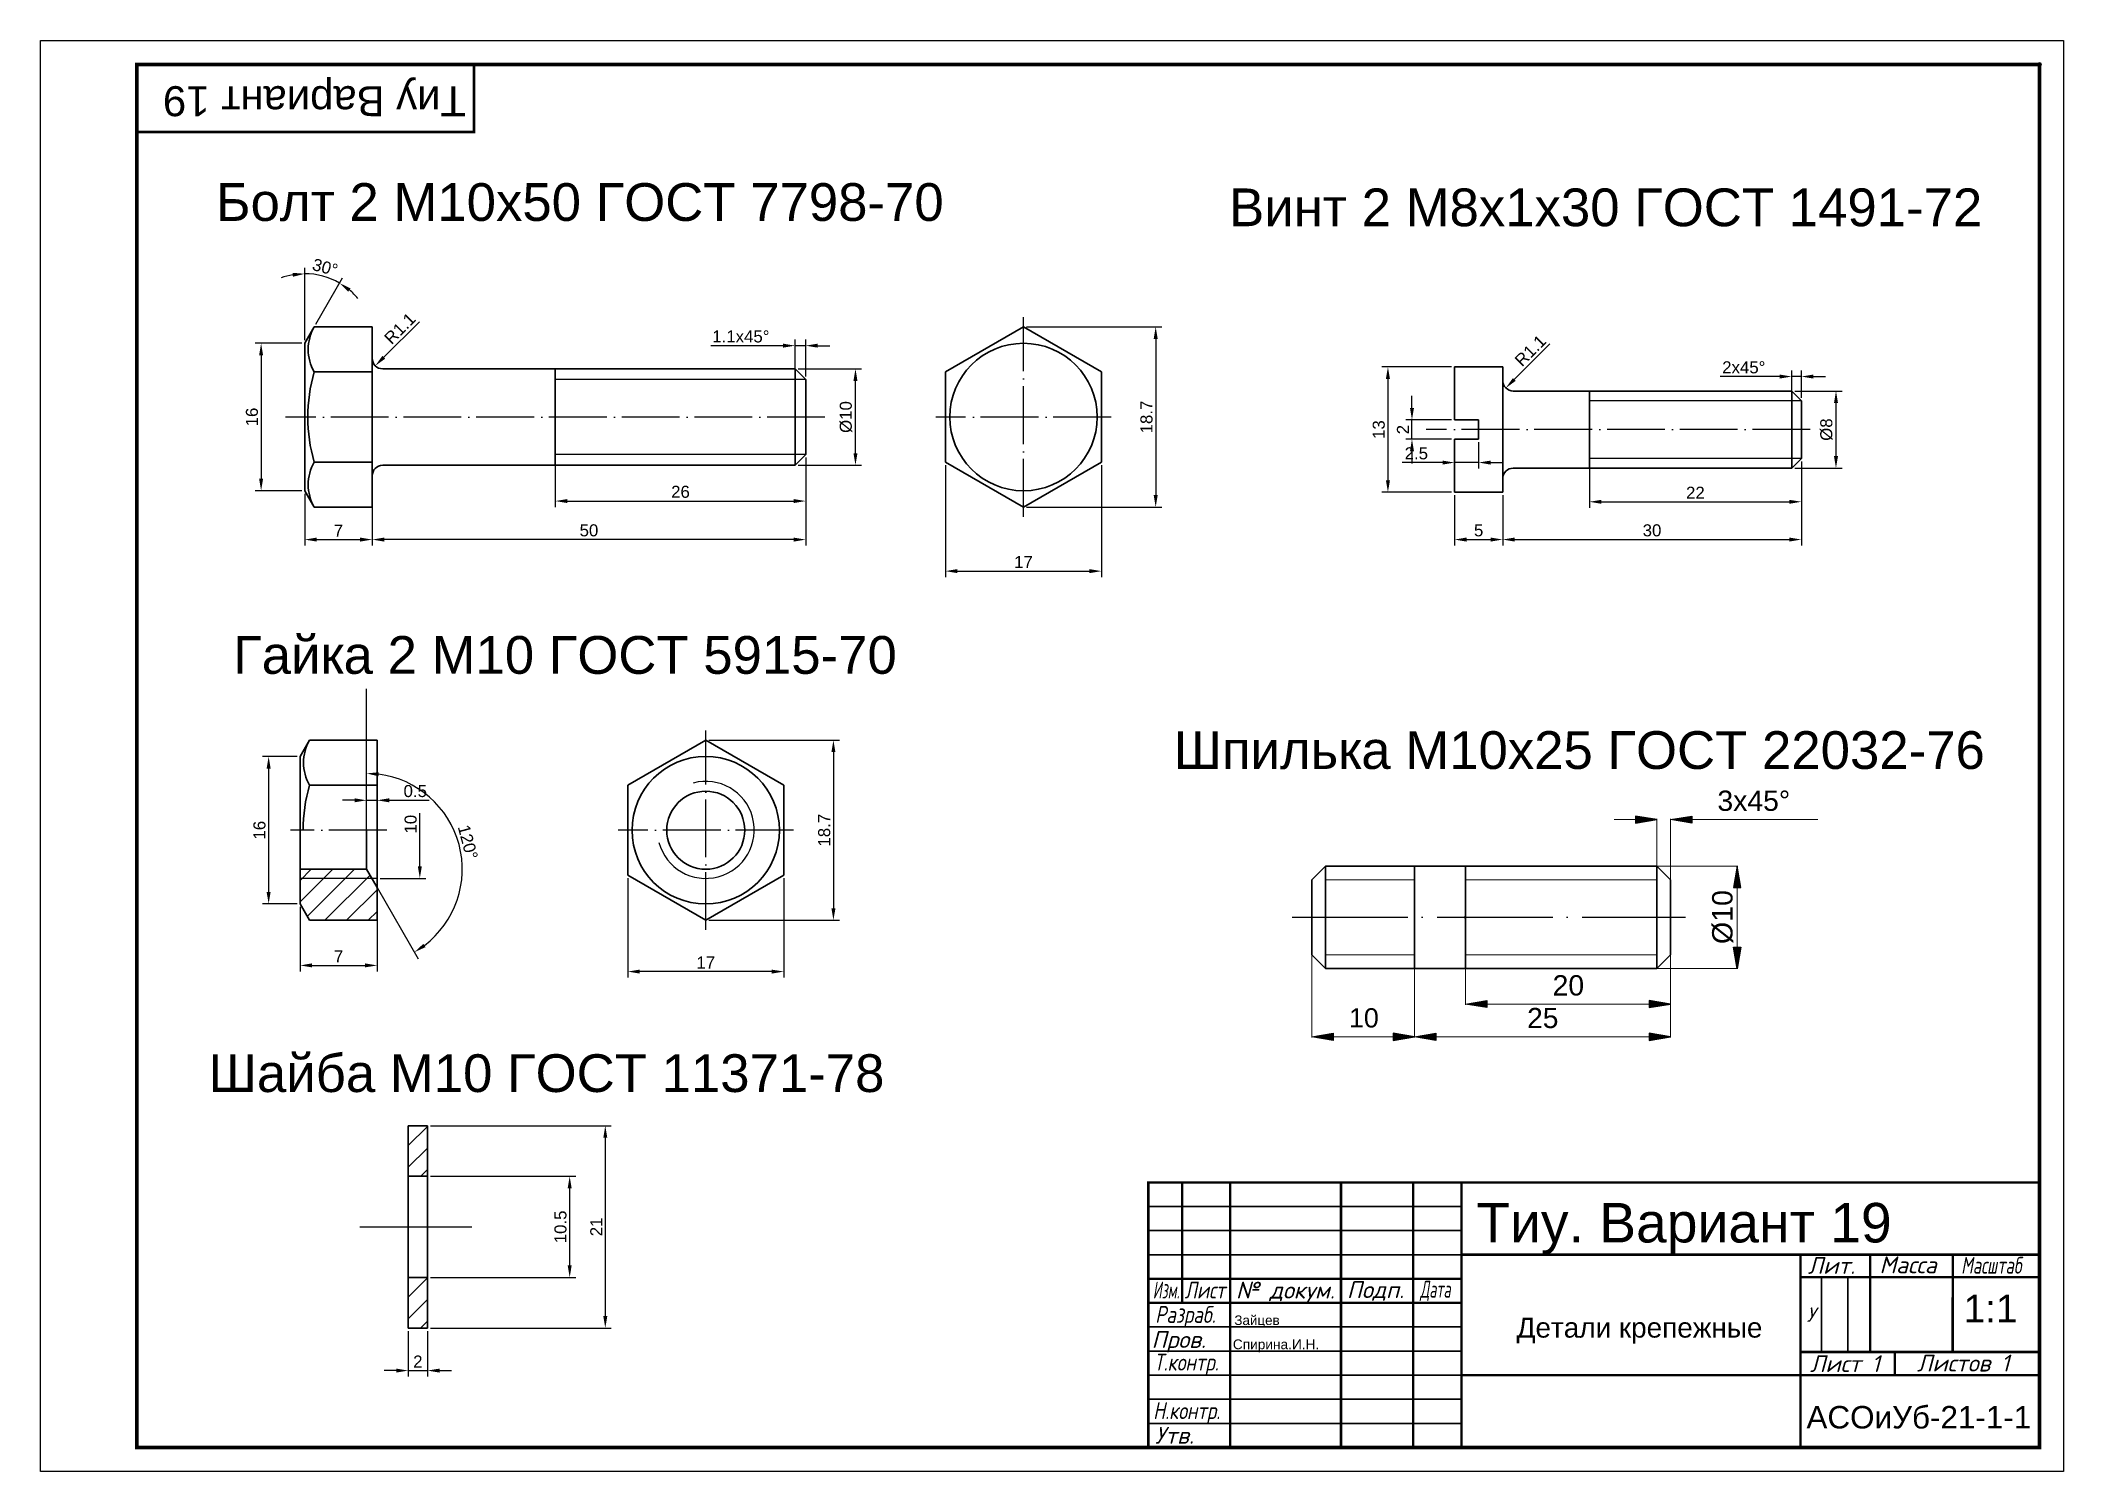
# Model space of a CAD drawing. Header units: millimetres. Extents: x 2297 to 2717, y 1339 to 1636.
import ezdxf

# ---------------------------------------------------------------- set-up
doc = ezdxf.new("R2010")
doc.units = ezdxf.units.MM
doc.linetypes.add('ACAD_ISO04W100', pattern=[30, 24, -3, 0, -3])
doc.styles.add('Arial$001', font='arial.ttf', dxfattribs={"height": 7.363872})
doc.styles.get("Standard").update_dxf_attribs({"font": 'arial.ttf'})
doc.dimstyles.new('ISO-25', dxfattribs={"dimtxt": 2.5, "dimasz": 2.5, "dimexe": 1.25, "dimexo": 0.625, "dimtad": 1, "dimtxsty": 'Standard', "dimcen": 2.5, "dimadec": 0, "dimazin": 0, "dimtfac": 1, "dimtmove": 0, "dimatfit": 3, "dimfxl": 1, "dimarcsym": 0})
doc.dimstyles.new('Копия ISO-25', dxfattribs={"dimtxt": 2.5, "dimasz": 2.5, "dimexe": 1.25, "dimexo": 0.625, "dimtad": 1, "dimdec": 0, "dimtxsty": 'Standard', "dimblk2": 'NONE', "dimsah": 1, "dimcen": 2.5, "dimse2": 1, "dimsd2": 1, "dimadec": 0, "dimazin": 0, "dimtfac": 1, "dimtdec": 0, "dimtmove": 0, "dimatfit": 3, "dimfxl": 1, "dimarcsym": 0})

msp = doc.modelspace()

# ---------------------------------------------------------------- texts
msp.add_text('Тиу Вариант 19', height=6.22115, rotation=180).set_placement((2384.984, 1626.301))
at = {"color": 7, "true_color": 0x000007, "style": 'Arial$001'}
for s, height, p in [('3х45°', 4.2132, (2644.759, 1475.9)), ('20', 4.2166, (2610.541, 1437.582)), ('10', 3.992, (2568.265, 1430.955)), ('25', 4.1799, (2605.262, 1430.826))]:
    msp.add_text(s, height=height, dxfattribs=at).set_placement(p)
msp.add_text('Ø10', height=4.2424, rotation=90, dxfattribs=at).set_placement((2647.902, 1448.265))
for s, height, p in [('Тиу. Вариант 19', 8.20921, (2594.714, 1386.331)), ('Зайцев', 1.9924, (2544.481, 1369.193)), ('Детали крепежные', 4.14708, (2603.068, 1366.585)), ('Спирина.И.Н.', 2.03254, (2544.163, 1364.173)), ('АСОиУб-21-1-1', 4.66758, (2663.252, 1347.726))]:
    msp.add_text(s, height=height).set_placement(p)
at = {"attachment_point": 1}
for s, width, gutter_width, heights, insert, char_height in [('Болт 2 М10х50 ГОСТ 7798-70', 172.53715, 39.185, [0], (2333.051, 1606.179), 7.83708), ('Винт 2 М8x1х30 ГОСТ 1491-72', 172.53715, 39.185, [0], (2543.384, 1605.077), 7.83708), ('Гайка 2 M10 ГОСТ 5915-70', 172.53715, 39.185, [0], (2336.629, 1512.182), 7.83708), ('Шпилька М10х25 ГОСТ 22032-76', 172.53715, 39.185, [0], (2531.868, 1492.439), 7.83708), ('Шайба М10 ГОСТ 11371-78', 172.53715, 39.185, [0], (2331.517, 1425.389), 7.83708), ('1:1', 12.40869, 28.717, [9.203], (2695.891, 1375.494), 5.7435)]:
    msp.add_mtext_dynamic_manual_height_columns(s, width=width, gutter_width=gutter_width, heights=heights, dxfattribs=dict(at, insert=insert, char_height=char_height))
at = {"char_height": 3.5}
for s, insert, width, attachment_point in [('{\\fISOCPEUR|b0|i1|c204|p34;Лит.}', (2663.521, 1383.314), 14.46626, 1), ('\\W0.6;{\\fISOCPEUR|b0|i1|c204|p34;Изм.}', (2527.551, 1378.204), 7, 1), ('{\\fISOCPEUR|b0|i1|c204|p34;\\W0.8;Лист}', (2534.155, 1378.201), 10, 1), ('{\\fISOCPEUR|b0|i1|c204|p34;№ докум.}', (2544.81, 1378.192), 23, 1), ('{\\fISOCPEUR|b0|i1|c204|p34;Подп.}', (2573.773, 1376.26), 15, 5), ('{\\fISOCPEUR|b0|i1|c204|p34;\\W0.6;Дата}', (2583.049, 1378.38), 10, 1), ('\\W0.8;{\\fISOCPEUR|b0|i1|c204|p34;Разраб.}', (2528.043, 1373.143), 17, 1), ('{\\fISOCPEUR|b0|i1|c204|p34;Пров.}', (2527.289, 1367.94), 17, 1), ('\\W0.8;{\\fISOCPEUR|b0|i1|c204|p34;Т.контр.}', (2534.503, 1361.016), 17, 5), ('{\\fISOCPEUR|b0|i1|c204|p34;Лист 1}', (2663.987, 1362.938), 19.6013, 1), ('{\\fISOCPEUR|b0|i1|c204|p34;Листов 1}', (2686.186, 1363.047), 30, 1), ('\\W0.8;{\\fISOCPEUR|b0|i1|c204|p34;Н.контр.}', (2527.617, 1353.175), 17, 1), ('{\\fISOCPEUR|b0|i1|c204|p34;Утв.}', (2528.004, 1348.061), 17, 1)]:
    msp.add_mtext(s, dxfattribs=dict(at, insert=insert, width=width, attachment_point=attachment_point))
at = {"lineweight": 30, "char_height": 3.5, "attachment_point": 1}
for s, insert, width in [('{\\fISOCPEUR|b0|i1|c204|p34;Масса}', (2678.4, 1383.439), 17.12983), ('{\\fISOCPEUR|b0|i1|c204|p34;\\W0.7;Масштаб}', (2695.366, 1383.354), 18)]:
    msp.add_mtext(s, dxfattribs=dict(at, insert=insert, width=width))
at = {"color": 3, "insert": (2664.196, 1371.352), "char_height": 3, "width": 4.35365, "attachment_point": 5}
msp.add_mtext('{\\fISOCPEUR|b0|i1|c204|p34;\\C256;У}', dxfattribs=at)

# ---------------------------------------------------------------- blocks, each defined once
blk = doc.blocks.new('*D4')
at = {"color": 0, "lineweight": -2, "transparency": 16777216}
for p, q in [((2350.86, 1572.94), (2341.18, 1572.94)), ((2342.43, 1570.44), (2342.43, 1544.84)), ((2350.86, 1542.34), (2341.18, 1542.34))]:
    blk.add_line(p, q, dxfattribs=at)
at = {"color": 0, "transparency": 16777216}
for points in [[(2342.01, 1570.44), (2342.84, 1570.44), (2342.43, 1572.94)], [(2342.01, 1544.84), (2342.84, 1544.84), (2342.43, 1542.34)]]:
    blk.add_solid(points, dxfattribs=at)
at = {"layer": 'Defpoints', "color": 0, "transparency": 16777216}
for p in [(2351.49, 1572.94), (2342.43, 1542.34), (2351.49, 1542.34)]:
    blk.add_point(p, dxfattribs=at)
at = {"color": 0, "transparency": 16777216, "insert": (2340.53, 1557.64), "char_height": 2.5, "attachment_point": 5, "rotation": 90}
blk.add_mtext('16', dxfattribs=at)
blk = doc.blocks.new('*D5')
at = {"color": 0, "lineweight": -2, "transparency": 16777216}
for p, q in [((2351.49, 1541.71), (2351.49, 1530.95)), ((2365.49, 1541.71), (2365.49, 1530.95)), ((2353.99, 1532.2), (2362.99, 1532.2))]:
    blk.add_line(p, q, dxfattribs=at)
at = {"color": 0, "transparency": 16777216}
for points in [[(2353.99, 1532.62), (2353.99, 1531.79), (2351.49, 1532.2)], [(2362.99, 1532.62), (2362.99, 1531.79), (2365.49, 1532.2)]]:
    blk.add_solid(points, dxfattribs=at)
at = {"layer": 'Defpoints', "color": 0, "transparency": 16777216}
for p in [(2351.49, 1542.34), (2365.49, 1542.34), (2365.49, 1532.2)]:
    blk.add_point(p, dxfattribs=at)
at = {"color": 0, "transparency": 16777216, "insert": (2358.49, 1534.08), "char_height": 2.5, "attachment_point": 5}
blk.add_mtext('7', dxfattribs=at)
blk = doc.blocks.new('*D6')
at = {"color": 0, "lineweight": -2, "transparency": 16777216}
for p, q in [((2365.49, 1549.21), (2365.49, 1530.95)), ((2455.49, 1549.21), (2455.49, 1530.95)), ((2452.99, 1532.2), (2367.99, 1532.2))]:
    blk.add_line(p, q, dxfattribs=at)
at = {"color": 0, "transparency": 16777216}
for points in [[(2367.99, 1532.62), (2367.99, 1531.79), (2365.49, 1532.2)], [(2452.99, 1532.62), (2452.99, 1531.79), (2455.49, 1532.2)]]:
    blk.add_solid(points, dxfattribs=at)
at = {"layer": 'Defpoints', "color": 0, "transparency": 16777216}
for p in [(2365.49, 1549.84), (2455.49, 1549.84), (2365.49, 1532.2)]:
    blk.add_point(p, dxfattribs=at)
at = {"color": 0, "transparency": 16777216, "insert": (2410.49, 1534.11), "char_height": 2.5, "attachment_point": 5}
blk.add_mtext('50', dxfattribs=at)
blk = doc.blocks.new('*D7')
at = {"color": 0, "lineweight": -2, "transparency": 16777216}
for p, q in [((2403.49, 1549.21), (2403.49, 1538.95)), ((2455.49, 1549.21), (2455.49, 1538.95)), ((2405.99, 1540.2), (2452.99, 1540.2))]:
    blk.add_line(p, q, dxfattribs=at)
at = {"color": 0, "transparency": 16777216}
for points in [[(2405.99, 1540.62), (2405.99, 1539.79), (2403.49, 1540.2)], [(2452.99, 1540.62), (2452.99, 1539.79), (2455.49, 1540.2)]]:
    blk.add_solid(points, dxfattribs=at)
at = {"layer": 'Defpoints', "color": 0, "transparency": 16777216}
for p in [(2403.49, 1549.84), (2455.49, 1549.84), (2455.49, 1540.2)]:
    blk.add_point(p, dxfattribs=at)
at = {"color": 0, "transparency": 16777216, "insert": (2429.49, 1542.11), "char_height": 2.5, "attachment_point": 5}
blk.add_mtext('26', dxfattribs=at)
blk = doc.blocks.new('*D8')
at = {"color": 0, "lineweight": -2, "transparency": 16777216}
for p, q in [((2453.91, 1567.64), (2467.07, 1567.64)), ((2465.82, 1550.14), (2465.82, 1565.14)), ((2453.91, 1547.64), (2467.07, 1547.64))]:
    blk.add_line(p, q, dxfattribs=at)
at = {"color": 0, "transparency": 16777216}
for points in [[(2465.4, 1565.14), (2466.23, 1565.14), (2465.82, 1567.64)], [(2465.4, 1550.14), (2466.23, 1550.14), (2465.82, 1547.64)]]:
    blk.add_solid(points, dxfattribs=at)
at = {"layer": 'Defpoints', "color": 0, "transparency": 16777216}
for p in [(2453.29, 1567.64), (2465.82, 1567.64), (2453.29, 1547.64)]:
    blk.add_point(p, dxfattribs=at)
at = {"color": 0, "transparency": 16777216, "insert": (2463.85, 1557.64), "char_height": 2.5, "attachment_point": 5, "rotation": 90}
blk.add_mtext('%%C10', dxfattribs=at)
blk = doc.blocks.new('*D9')
at = {"color": 0, "lineweight": -2, "transparency": 16777216}
for p, q in [((2450.79, 1572.45), (2435.77, 1572.45)), ((2453.29, 1566.06), (2453.29, 1573.7)), ((2455.49, 1572.45), (2453.29, 1572.45)), ((2455.49, 1566.06), (2455.49, 1573.7)), ((2457.99, 1572.45), (2460.49, 1572.45))]:
    blk.add_line(p, q, dxfattribs=at)
at = {"color": 0, "transparency": 16777216}
for points in [[(2450.79, 1572.87), (2450.79, 1572.04), (2453.29, 1572.45)], [(2457.99, 1572.87), (2457.99, 1572.04), (2455.49, 1572.45)]]:
    blk.add_solid(points, dxfattribs=at)
at = {"layer": 'Defpoints', "color": 0, "transparency": 16777216}
for p in [(2453.29, 1572.45), (2453.29, 1565.44), (2455.49, 1565.44)]:
    blk.add_point(p, dxfattribs=at)
at = {"color": 0, "transparency": 16777216, "insert": (2442.03, 1574.35), "char_height": 2.5, "attachment_point": 5}
blk.add_mtext('1.1х45%%D', dxfattribs=at)
blk = doc.blocks.new('*D10')
at = {"color": 0, "lineweight": -2, "transparency": 16777216}
for p, q in [((2351.49, 1573.56), (2351.49, 1588.62)), ((2353.76, 1576.88), (2359.33, 1586.52))]:
    blk.add_line(p, q, dxfattribs=at)
for start, end in [(99.934, 109.8679), (60, 90), (40.1321, 50.066)]:
    blk.add_arc((2351.49, 1572.94), 14.44, start, end, dxfattribs=at)
at = {"color": 0, "transparency": 16777216}
for points in [[(2348.96, 1587.57), (2349.03, 1586.74), (2351.49, 1587.37)], [(2360.51, 1583.67), (2360.99, 1584.35), (2358.7, 1585.44)]]:
    blk.add_solid(points, dxfattribs=at)
at = {"layer": 'Defpoints', "color": 0, "transparency": 16777216}
for p in [(2356.42, 1586.5), (2353.45, 1576.34), (2351.49, 1572.94), (2351.49, 1572.94), (2351.49, 1542.34)]:
    blk.add_point(p, dxfattribs=at)
at = {"color": 0, "transparency": 16777216, "insert": (2355.72, 1588.72), "char_height": 2.5, "attachment_point": 5, "rotation": 345}
blk.add_mtext('30°', dxfattribs=at)
blk = doc.blocks.new('*D11')
at = {"color": 0, "lineweight": -2, "transparency": 16777216}
blk.add_line((2375.28, 1577.43), (2367.9, 1570.05), dxfattribs=at)
at = {"color": 0, "transparency": 16777216}
blk.add_solid([(2367.6, 1570.34), (2368.19, 1569.75), (2366.13, 1568.28)], dxfattribs=at)
at = {"layer": 'Defpoints', "color": 0, "transparency": 16777216}
for p in [(2366.13, 1568.28), (2367.69, 1569.84)]:
    blk.add_point(p, dxfattribs=at)
at = {"color": 0, "transparency": 16777216, "insert": (2371.22, 1576.03), "char_height": 2.5, "width": 4.0229, "attachment_point": 5, "rotation": 45}
blk.add_mtext('R1.1', dxfattribs=at)
blk = doc.blocks.new('*D12')
at = {"color": 0, "lineweight": -2, "transparency": 16777216}
for p, q in [((2501.32, 1576.34), (2529.4, 1576.34)), ((2528.15, 1573.84), (2528.15, 1541.44)), ((2501.32, 1538.94), (2529.4, 1538.94))]:
    blk.add_line(p, q, dxfattribs=at)
at = {"color": 0, "transparency": 16777216}
for points in [[(2527.73, 1573.84), (2528.57, 1573.84), (2528.15, 1576.34)], [(2527.73, 1541.44), (2528.57, 1541.44), (2528.15, 1538.94)]]:
    blk.add_solid(points, dxfattribs=at)
at = {"layer": 'Defpoints', "color": 0, "transparency": 16777216}
for p in [(2500.7, 1576.34), (2500.7, 1538.94), (2528.15, 1538.94)]:
    blk.add_point(p, dxfattribs=at)
at = {"color": 0, "transparency": 16777216, "insert": (2526.25, 1557.64), "char_height": 2.5, "attachment_point": 5, "rotation": 90}
blk.add_mtext('18.7', dxfattribs=at)
blk = doc.blocks.new('*D14')
at = {"color": 0, "lineweight": -2, "transparency": 16777216}
for p, q in [((2349.89, 1487.19), (2342.74, 1487.19)), ((2343.99, 1484.69), (2343.99, 1459.09)), ((2349.89, 1456.59), (2342.74, 1456.59))]:
    blk.add_line(p, q, dxfattribs=at)
at = {"color": 0, "transparency": 16777216}
for points in [[(2343.57, 1484.69), (2344.41, 1484.69), (2343.99, 1487.19)], [(2343.57, 1459.09), (2344.41, 1459.09), (2343.99, 1456.59)]]:
    blk.add_solid(points, dxfattribs=at)
at = {"layer": 'Defpoints', "color": 0, "transparency": 16777216}
for p in [(2350.52, 1487.19), (2343.99, 1456.59), (2350.52, 1456.59)]:
    blk.add_point(p, dxfattribs=at)
at = {"color": 0, "transparency": 16777216, "insert": (2342.09, 1471.89), "char_height": 2.5, "attachment_point": 5, "rotation": 90}
blk.add_mtext('16', dxfattribs=at)
blk = doc.blocks.new('*D13')
at = {"color": 0, "lineweight": -2, "transparency": 16777216}
for p, q in [((2350.52, 1455.96), (2350.52, 1442.58)), ((2366.52, 1455.96), (2366.52, 1442.58)), ((2353.02, 1443.83), (2364.02, 1443.83))]:
    blk.add_line(p, q, dxfattribs=at)
at = {"color": 0, "transparency": 16777216}
for points in [[(2353.02, 1444.25), (2353.02, 1443.42), (2350.52, 1443.83)], [(2364.02, 1444.25), (2364.02, 1443.42), (2366.52, 1443.83)]]:
    blk.add_solid(points, dxfattribs=at)
at = {"layer": 'Defpoints', "color": 0, "transparency": 16777216}
for p in [(2350.52, 1456.59), (2366.52, 1456.59), (2366.52, 1443.83)]:
    blk.add_point(p, dxfattribs=at)
at = {"color": 0, "transparency": 16777216, "insert": (2358.52, 1445.71), "char_height": 2.5, "attachment_point": 5}
blk.add_mtext('7', dxfattribs=at)
blk = doc.blocks.new('*D15')
at = {"color": 0, "lineweight": -2, "transparency": 16777216}
for p, q in [((2364.32, 1472.51), (2364.32, 1479.35)), ((2366.52, 1472.51), (2366.52, 1479.35)), ((2361.82, 1478.1), (2359.32, 1478.1)), ((2364.32, 1478.1), (2366.52, 1478.1)), ((2369.02, 1478.1), (2377.34, 1478.1))]:
    blk.add_line(p, q, dxfattribs=at)
at = {"color": 0, "transparency": 16777216}
for points in [[(2361.82, 1478.51), (2361.82, 1477.68), (2364.32, 1478.1)], [(2369.02, 1478.51), (2369.02, 1477.68), (2366.52, 1478.1)]]:
    blk.add_solid(points, dxfattribs=at)
at = {"layer": 'Defpoints', "color": 0, "transparency": 16777216}
for p in [(2366.52, 1478.1), (2364.32, 1471.89), (2366.52, 1471.89)]:
    blk.add_point(p, dxfattribs=at)
at = {"color": 0, "transparency": 16777216, "insert": (2374.43, 1480), "char_height": 2.5, "attachment_point": 5}
blk.add_mtext('0.5', dxfattribs=at)
blk = doc.blocks.new('*D16')
at = {"color": 0, "lineweight": -2, "transparency": 16777216}
for p, q in [((2375.38, 1464.39), (2375.38, 1475.43)), ((2367.14, 1461.89), (2376.63, 1461.89))]:
    blk.add_line(p, q, dxfattribs=at)
at = {"color": 0, "transparency": 16777216}
blk.add_solid([(2374.97, 1464.39), (2375.8, 1464.39), (2375.38, 1461.89)], dxfattribs=at)
at = {"layer": 'Defpoints', "color": 0, "transparency": 16777216}
for p in [(2366.52, 1481.89), (2375.38, 1481.89), (2366.52, 1461.89)]:
    blk.add_point(p, dxfattribs=at)
at = {"color": 0, "transparency": 16777216, "insert": (2373.48, 1473.14), "char_height": 2.5, "attachment_point": 5, "rotation": 90}
blk.add_mtext('10', dxfattribs=at)
blk = doc.blocks.new('_None')
blk = doc.blocks.new('*D17')
at = {"color": 0, "lineweight": -2, "transparency": 16777216}
for p, q in [((2435.36, 1490.59), (2462.49, 1490.59)), ((2461.24, 1488.09), (2461.24, 1455.69)), ((2435.36, 1453.19), (2462.49, 1453.19))]:
    blk.add_line(p, q, dxfattribs=at)
at = {"color": 0, "transparency": 16777216}
for points in [[(2460.83, 1488.09), (2461.66, 1488.09), (2461.24, 1490.59)], [(2460.83, 1455.69), (2461.66, 1455.69), (2461.24, 1453.19)]]:
    blk.add_solid(points, dxfattribs=at)
at = {"layer": 'Defpoints', "color": 0, "transparency": 16777216}
for p in [(2434.74, 1490.59), (2434.74, 1453.19), (2461.24, 1453.19)]:
    blk.add_point(p, dxfattribs=at)
at = {"color": 0, "transparency": 16777216, "insert": (2459.34, 1471.89), "char_height": 2.5, "attachment_point": 5, "rotation": 90}
blk.add_mtext('18.7', dxfattribs=at)
blk = doc.blocks.new('*D21')
at = {"color": 0, "lineweight": -2, "transparency": 16777216}
for p, q in [((2484.5, 1547.66), (2484.5, 1524.41)), ((2516.89, 1547.66), (2516.89, 1524.41)), ((2487, 1525.66), (2514.39, 1525.66))]:
    blk.add_line(p, q, dxfattribs=at)
at = {"color": 0, "transparency": 16777216}
for points in [[(2487, 1526.08), (2487, 1525.24), (2484.5, 1525.66)], [(2514.39, 1526.08), (2514.39, 1525.24), (2516.89, 1525.66)]]:
    blk.add_solid(points, dxfattribs=at)
at = {"layer": 'Defpoints', "color": 0, "transparency": 16777216}
for p in [(2484.5, 1548.29), (2516.89, 1548.29), (2516.89, 1525.66)]:
    blk.add_point(p, dxfattribs=at)
at = {"color": 0, "transparency": 16777216, "insert": (2500.7, 1527.54), "char_height": 2.5, "attachment_point": 5}
blk.add_mtext('17', dxfattribs=at)
blk = doc.blocks.new('*D22')
at = {"color": 0, "lineweight": -2, "transparency": 16777216}
blk.add_arc((2364.32, 1463.79), 19.87, 307.2122, 82.7878, dxfattribs=at)
at = {"color": 0, "transparency": 16777216}
for points in [[(2366.79, 1483.09), (2366.84, 1483.92), (2364.32, 1483.67)], [(2376.57, 1447.62), (2376.11, 1448.31), (2374.25, 1446.58)]]:
    blk.add_solid(points, dxfattribs=at)
at = {"layer": 'Defpoints', "color": 0, "transparency": 16777216}
for p in [(2364.32, 1501.21), (2364.32, 1463.79), (2366.52, 1459.98), (2383.89, 1460.34), (2375.05, 1445.19)]:
    blk.add_point(p, dxfattribs=at)
at = {"color": 0, "transparency": 16777216, "insert": (2385.35, 1469.43), "char_height": 2.5, "attachment_point": 5, "rotation": 285}
blk.add_mtext('120%%D', dxfattribs=at)
blk = doc.blocks.new('*D23')
at = {"color": 0, "lineweight": -2, "transparency": 16777216}
for p, q in [((2372.97, 1367.94), (2372.97, 1358.49)), ((2376.97, 1367.94), (2376.97, 1358.49)), ((2370.47, 1359.74), (2367.97, 1359.74)), ((2372.97, 1359.74), (2376.97, 1359.74)), ((2379.47, 1359.74), (2381.97, 1359.74))]:
    blk.add_line(p, q, dxfattribs=at)
at = {"color": 0, "transparency": 16777216}
for points in [[(2370.47, 1360.15), (2370.47, 1359.32), (2372.97, 1359.74)], [(2379.47, 1360.15), (2379.47, 1359.32), (2376.97, 1359.74)]]:
    blk.add_solid(points, dxfattribs=at)
at = {"layer": 'Defpoints', "color": 0, "transparency": 16777216}
for p in [(2372.97, 1368.56), (2376.97, 1368.56), (2376.97, 1359.74)]:
    blk.add_point(p, dxfattribs=at)
at = {"color": 0, "transparency": 16777216, "insert": (2374.97, 1361.62), "char_height": 2.5, "attachment_point": 5}
blk.add_mtext('2', dxfattribs=at)
blk = doc.blocks.new('*D30')
at = {"color": 0, "lineweight": -2, "transparency": 16777216}
for p, q in [((2590.19, 1552.4), (2590.19, 1546.94)), ((2595.19, 1552.4), (2595.19, 1546.94)), ((2587.69, 1548.19), (2579.32, 1548.19)), ((2595.19, 1548.19), (2590.19, 1548.19)), ((2597.69, 1548.19), (2600.19, 1548.19))]:
    blk.add_line(p, q, dxfattribs=at)
at = {"color": 0, "transparency": 16777216}
for points in [[(2587.69, 1548.6), (2587.69, 1547.77), (2590.19, 1548.19)], [(2597.69, 1548.6), (2597.69, 1547.77), (2595.19, 1548.19)]]:
    blk.add_solid(points, dxfattribs=at)
at = {"layer": 'Defpoints', "color": 0, "transparency": 16777216}
for p in [(2590.19, 1553.03), (2595.19, 1553.03), (2595.19, 1548.19)]:
    blk.add_point(p, dxfattribs=at)
at = {"color": 0, "transparency": 16777216, "insert": (2582.26, 1550.09), "char_height": 2.5, "attachment_point": 5}
blk.add_mtext('2.5', dxfattribs=at)
blk = doc.blocks.new('*D31')
at = {"color": 0, "lineweight": -2, "transparency": 16777216}
for p, q in [((2581.35, 1559.53), (2581.35, 1562.03)), ((2589.56, 1557.03), (2580.1, 1557.03)), ((2581.35, 1553.03), (2581.35, 1557.03)), ((2589.56, 1553.03), (2580.1, 1553.03)), ((2581.35, 1550.53), (2581.35, 1548.03))]:
    blk.add_line(p, q, dxfattribs=at)
at = {"color": 0, "transparency": 16777216}
for points in [[(2580.94, 1559.53), (2581.77, 1559.53), (2581.35, 1557.03)], [(2580.94, 1550.53), (2581.77, 1550.53), (2581.35, 1553.03)]]:
    blk.add_solid(points, dxfattribs=at)
at = {"layer": 'Defpoints', "color": 0, "transparency": 16777216}
for p in [(2581.35, 1557.03), (2590.19, 1557.03), (2590.19, 1553.03)]:
    blk.add_point(p, dxfattribs=at)
at = {"color": 0, "transparency": 16777216, "insert": (2579.47, 1555.03), "char_height": 2.5, "attachment_point": 5, "rotation": 90}
blk.add_mtext('2', dxfattribs=at)
blk = doc.blocks.new('*D32')
at = {"color": 0, "lineweight": -2, "transparency": 16777216}
for p, q in [((2589.56, 1568.03), (2575.11, 1568.03)), ((2576.36, 1565.53), (2576.36, 1544.53)), ((2589.56, 1542.03), (2575.11, 1542.03))]:
    blk.add_line(p, q, dxfattribs=at)
at = {"color": 0, "transparency": 16777216}
for points in [[(2575.94, 1565.53), (2576.78, 1565.53), (2576.36, 1568.03)], [(2575.94, 1544.53), (2576.78, 1544.53), (2576.36, 1542.03)]]:
    blk.add_solid(points, dxfattribs=at)
at = {"layer": 'Defpoints', "color": 0, "transparency": 16777216}
for p in [(2590.19, 1568.03), (2576.36, 1542.03), (2590.19, 1542.03)]:
    blk.add_point(p, dxfattribs=at)
at = {"color": 0, "transparency": 16777216, "insert": (2574.46, 1555.03), "char_height": 2.5, "attachment_point": 5, "rotation": 90}
blk.add_mtext('13', dxfattribs=at)
blk = doc.blocks.new('*D24')
at = {"color": 0, "lineweight": -2, "transparency": 16777216}
for p, q in [((2590.19, 1541.4), (2590.19, 1530.96)), ((2600.19, 1541.4), (2600.19, 1530.96)), ((2592.69, 1532.21), (2597.69, 1532.21))]:
    blk.add_line(p, q, dxfattribs=at)
at = {"color": 0, "transparency": 16777216}
for points in [[(2592.69, 1532.63), (2592.69, 1531.79), (2590.19, 1532.21)], [(2597.69, 1532.63), (2597.69, 1531.79), (2600.19, 1532.21)]]:
    blk.add_solid(points, dxfattribs=at)
at = {"layer": 'Defpoints', "color": 0, "transparency": 16777216}
for p in [(2590.19, 1542.03), (2600.19, 1542.03), (2600.19, 1532.21)]:
    blk.add_point(p, dxfattribs=at)
at = {"color": 0, "transparency": 16777216, "insert": (2595.19, 1534.11), "char_height": 2.5, "attachment_point": 5}
blk.add_mtext('5', dxfattribs=at)
blk = doc.blocks.new('*D25')
at = {"color": 0, "lineweight": -2, "transparency": 16777216}
for p, q in [((2662.19, 1548.4), (2662.19, 1530.96)), ((2600.19, 1541.4), (2600.19, 1530.96)), ((2602.69, 1532.21), (2659.69, 1532.21))]:
    blk.add_line(p, q, dxfattribs=at)
at = {"color": 0, "transparency": 16777216}
for points in [[(2602.69, 1532.63), (2602.69, 1531.79), (2600.19, 1532.21)], [(2659.69, 1532.63), (2659.69, 1531.79), (2662.19, 1532.21)]]:
    blk.add_solid(points, dxfattribs=at)
at = {"layer": 'Defpoints', "color": 0, "transparency": 16777216}
for p in [(2662.19, 1549.03), (2600.19, 1542.03), (2662.19, 1532.21)]:
    blk.add_point(p, dxfattribs=at)
at = {"color": 0, "transparency": 16777216, "insert": (2631.19, 1534.11), "char_height": 2.5, "attachment_point": 5}
blk.add_mtext('30', dxfattribs=at)
blk = doc.blocks.new('*D26')
at = {"color": 0, "lineweight": -2, "transparency": 16777216}
for p, q in [((2618.19, 1548.4), (2618.19, 1538.8)), ((2662.19, 1548.4), (2662.19, 1538.8)), ((2620.69, 1540.05), (2659.69, 1540.05))]:
    blk.add_line(p, q, dxfattribs=at)
at = {"color": 0, "transparency": 16777216}
for points in [[(2620.69, 1540.46), (2620.69, 1539.63), (2618.19, 1540.05)], [(2659.69, 1540.46), (2659.69, 1539.63), (2662.19, 1540.05)]]:
    blk.add_solid(points, dxfattribs=at)
at = {"layer": 'Defpoints', "color": 0, "transparency": 16777216}
for p in [(2618.19, 1549.03), (2662.19, 1549.03), (2662.19, 1540.05)]:
    blk.add_point(p, dxfattribs=at)
at = {"color": 0, "transparency": 16777216, "insert": (2640.19, 1541.93), "char_height": 2.5, "attachment_point": 5}
blk.add_mtext('22', dxfattribs=at)
blk = doc.blocks.new('*D27')
at = {"color": 0, "lineweight": -2, "transparency": 16777216}
for p, q in [((2660.81, 1563.03), (2670.63, 1563.03)), ((2669.38, 1560.53), (2669.38, 1549.53)), ((2660.81, 1547.03), (2670.63, 1547.03))]:
    blk.add_line(p, q, dxfattribs=at)
at = {"color": 0, "transparency": 16777216}
for points in [[(2668.96, 1560.53), (2669.8, 1560.53), (2669.38, 1563.03)], [(2668.96, 1549.53), (2669.8, 1549.53), (2669.38, 1547.03)]]:
    blk.add_solid(points, dxfattribs=at)
at = {"layer": 'Defpoints', "color": 0, "transparency": 16777216}
for p in [(2660.19, 1563.03), (2660.19, 1547.03), (2669.38, 1547.03)]:
    blk.add_point(p, dxfattribs=at)
at = {"color": 0, "transparency": 16777216, "insert": (2667.41, 1555.03), "char_height": 2.5, "attachment_point": 5, "rotation": 90}
blk.add_mtext('%%C8', dxfattribs=at)
blk = doc.blocks.new('*D28')
at = {"color": 0, "lineweight": -2, "transparency": 16777216}
for p, q in [((2660.19, 1561.65), (2660.19, 1567.29)), ((2662.19, 1561.65), (2662.19, 1567.29)), ((2657.69, 1566.04), (2645.3, 1566.04)), ((2662.19, 1566.04), (2660.19, 1566.04)), ((2664.69, 1566.04), (2667.19, 1566.04))]:
    blk.add_line(p, q, dxfattribs=at)
at = {"color": 0, "transparency": 16777216}
for points in [[(2657.69, 1566.46), (2657.69, 1565.62), (2660.19, 1566.04)], [(2664.69, 1566.46), (2664.69, 1565.62), (2662.19, 1566.04)]]:
    blk.add_solid(points, dxfattribs=at)
at = {"layer": 'Defpoints', "color": 0, "transparency": 16777216}
for p in [(2660.19, 1566.04), (2660.19, 1561.03), (2662.19, 1561.03)]:
    blk.add_point(p, dxfattribs=at)
at = {"color": 0, "transparency": 16777216, "insert": (2650.24, 1567.94), "char_height": 2.5, "attachment_point": 5}
blk.add_mtext('2х45%%D', dxfattribs=at)
blk = doc.blocks.new('*D29')
at = {"color": 0, "lineweight": -2, "transparency": 16777216}
blk.add_line((2609.98, 1572.82), (2602.6, 1565.44), dxfattribs=at)
at = {"color": 0, "transparency": 16777216}
blk.add_solid([(2602.31, 1565.73), (2602.89, 1565.15), (2600.83, 1563.67)], dxfattribs=at)
at = {"layer": 'Defpoints', "color": 0, "transparency": 16777216}
for p in [(2600.83, 1563.67), (2602.39, 1565.23)]:
    blk.add_point(p, dxfattribs=at)
at = {"color": 0, "transparency": 16777216, "insert": (2605.93, 1571.43), "char_height": 2.5, "attachment_point": 5, "rotation": 45}
blk.add_mtext('R1.1', dxfattribs=at)
blk = doc.blocks.new('*D33')
at = {"color": 0, "lineweight": -2, "transparency": 16777216}
for p, q in [((2418.54, 1461.91), (2418.54, 1441.3)), ((2450.93, 1461.91), (2450.93, 1441.3)), ((2448.43, 1442.55), (2421.04, 1442.55))]:
    blk.add_line(p, q, dxfattribs=at)
at = {"color": 0, "transparency": 16777216}
for points in [[(2421.04, 1442.96), (2421.04, 1442.13), (2418.54, 1442.55)], [(2448.43, 1442.96), (2448.43, 1442.13), (2450.93, 1442.55)]]:
    blk.add_solid(points, dxfattribs=at)
at = {"layer": 'Defpoints', "color": 0, "transparency": 16777216}
for p in [(2418.54, 1462.54), (2450.93, 1462.54), (2418.54, 1442.55)]:
    blk.add_point(p, dxfattribs=at)
at = {"color": 0, "transparency": 16777216, "insert": (2434.74, 1444.43), "char_height": 2.5, "attachment_point": 5}
blk.add_mtext('17', dxfattribs=at)
blk = doc.blocks.new('*D35')
at = {"color": 0, "lineweight": -2, "transparency": 16777216}
for p, q in [((2377.6, 1410.56), (2415.13, 1410.56)), ((2413.88, 1408.06), (2413.88, 1371.06)), ((2377.6, 1368.56), (2415.13, 1368.56))]:
    blk.add_line(p, q, dxfattribs=at)
at = {"color": 0, "transparency": 16777216}
for points in [[(2413.47, 1408.06), (2414.3, 1408.06), (2413.88, 1410.56)], [(2413.47, 1371.06), (2414.3, 1371.06), (2413.88, 1368.56)]]:
    blk.add_solid(points, dxfattribs=at)
at = {"layer": 'Defpoints', "color": 0, "transparency": 16777216}
for p in [(2376.97, 1410.56), (2376.97, 1368.56), (2413.88, 1368.56)]:
    blk.add_point(p, dxfattribs=at)
at = {"color": 0, "transparency": 16777216, "insert": (2412, 1389.56), "char_height": 2.5, "attachment_point": 5, "rotation": 90}
blk.add_mtext('21', dxfattribs=at)
blk = doc.blocks.new('*D36')
at = {"color": 0, "lineweight": -2, "transparency": 16777216}
for p, q in [((2377.6, 1400.06), (2407.74, 1400.06)), ((2406.49, 1381.56), (2406.49, 1397.56)), ((2377.6, 1379.06), (2407.74, 1379.06))]:
    blk.add_line(p, q, dxfattribs=at)
at = {"color": 0, "transparency": 16777216}
for points in [[(2406.07, 1397.56), (2406.9, 1397.56), (2406.49, 1400.06)], [(2406.07, 1381.56), (2406.9, 1381.56), (2406.49, 1379.06)]]:
    blk.add_solid(points, dxfattribs=at)
at = {"layer": 'Defpoints', "color": 0, "transparency": 16777216}
for p in [(2376.97, 1400.06), (2406.49, 1400.06), (2376.97, 1379.06)]:
    blk.add_point(p, dxfattribs=at)
at = {"color": 0, "transparency": 16777216, "insert": (2404.59, 1389.56), "char_height": 2.5, "attachment_point": 5, "rotation": 90}
blk.add_mtext('10.5', dxfattribs=at)

# ---------------------------------------------------------------- dimensions: what is measured, and where the dimension line sits
dim = msp.add_angular_dim_2l(base=(2356.424, 1586.504), line1=((2351.486, 1572.937), (2351.486, 1542.337)), line2=((2353.449, 1576.337), (2351.486, 1572.937)), dimstyle='ISO-25')
dim.commit()
dim.dimension.update_dxf_attribs({"geometry": '*D10', "text_midpoint": (2355.715, 1588.72)})
for center, mpoint, picture, middle in [((2367.686, 1569.837), (2366.131, 1568.281), '*D11', (2372.554, 1574.705)), ((2602.388, 1565.228), (2600.832, 1563.673), '*D29', (2607.255, 1570.096))]:
    dim = msp.add_radius_dim(center=center, mpoint=mpoint, text='R1.1', dimstyle='ISO-25')
    dim.commit()
    dim.dimension.update_dxf_attribs({"geometry": picture, "text_midpoint": middle, "dimtype": 164})
for base, p1, p2, text, picture, middle in [((2453.286, 1572.453), (2455.486, 1565.437), (2453.286, 1565.437), '1.1х45%%D', '*D9', (2442.026, 1574.354)), ((2660.188, 1566.041), (2662.188, 1561.028), (2660.188, 1561.028), '<>х45%%D', '*D28', (2650.245, 1567.943)), ((2365.486, 1532.204), (2455.486, 1549.837), (2365.486, 1549.837), '50', '*D6', (2410.486, 1534.106)), ((2455.486, 1540.204), (2403.486, 1549.837), (2455.486, 1549.837), '26', '*D7', (2429.486, 1542.105)), ((2516.894, 1525.658), (2484.505, 1548.287), (2516.894, 1548.287), '17', '*D21', (2500.699, 1527.539)), ((2662.188, 1532.21), (2600.188, 1542.028), (2662.188, 1549.028), '30', '*D25', (2631.188, 1534.113)), ((2662.188, 1540.047), (2618.188, 1549.028), (2662.188, 1549.028), '22', '*D26', (2640.188, 1541.927)), ((2365.486, 1532.204), (2351.486, 1542.337), (2365.486, 1542.337), '7', '*D5', (2358.486, 1534.079)), ((2600.188, 1532.21), (2590.188, 1542.028), (2600.188, 1542.028), '5', '*D24', (2595.188, 1534.107)), ((2366.517, 1478.095), (2364.317, 1471.887), (2366.517, 1471.887), '0.5', '*D15', (2374.427, 1479.996)), ((2418.545, 1442.546), (2450.934, 1462.537), (2418.545, 1462.537), '17', '*D33', (2434.739, 1444.427)), ((2366.517, 1443.833), (2350.517, 1456.587), (2366.517, 1456.587), '7', '*D13', (2358.517, 1445.708)), ((2376.97, 1359.737), (2372.97, 1368.56), (2376.97, 1368.56), '2', '*D23', (2374.97, 1361.617))]:
    dim = msp.add_linear_dim(base=base, p1=p1, p2=p2, text=text, dimstyle='ISO-25')
    dim.commit()
    dim.dimension.update_dxf_attribs({"geometry": picture, "text_midpoint": middle})
for base, p1, p2, text, dimstyle, picture, middle in [((2528.151, 1538.937), (2500.699, 1576.337), (2500.699, 1538.937), '18.7', 'ISO-25', '*D12', (2526.25, 1557.637)), ((2342.427, 1542.337), (2351.486, 1572.937), (2351.486, 1542.337), '16', 'ISO-25', '*D4', (2340.526, 1557.637)), ((2465.817, 1567.637), (2453.286, 1547.637), (2453.286, 1567.637), '%%C10', 'ISO-25', '*D8', (2463.845, 1557.637)), ((2576.359, 1542.028), (2590.188, 1568.028), (2590.188, 1542.028), '13', 'ISO-25', '*D32', (2574.457, 1555.028)), ((2669.379, 1547.028), (2660.188, 1563.028), (2660.188, 1547.028), '%%C8', 'ISO-25', '*D27', (2667.408, 1555.028)), ((2581.353, 1557.028), (2590.188, 1553.028), (2590.188, 1557.028), '2', 'ISO-25', '*D31', (2579.473, 1555.028)), ((2343.991, 1456.587), (2350.517, 1487.187), (2350.517, 1456.587), '16', 'ISO-25', '*D14', (2342.09, 1471.887)), ((2461.245, 1453.187), (2434.739, 1490.587), (2434.739, 1453.187), '18.7', 'ISO-25', '*D17', (2459.343, 1471.887)), ((2375.382, 1481.887), (2366.517, 1461.887), (2366.517, 1481.887), '10', 'Копия ISO-25', '*D16', (2373.481, 1473.137)), ((2413.882, 1368.56), (2376.97, 1410.56), (2376.97, 1368.56), '21', 'ISO-25', '*D35', (2412.002, 1389.56)), ((2406.488, 1400.06), (2376.97, 1379.06), (2376.97, 1400.06), '10.5', 'ISO-25', '*D36', (2404.586, 1389.56))]:
    dim = msp.add_linear_dim(base=base, p1=p1, p2=p2, angle=90, text=text, dimstyle=dimstyle)
    dim.commit()
    dim.dimension.update_dxf_attribs({"geometry": picture, "text_midpoint": middle})
dim = msp.add_linear_dim(base=(2595.188, 1548.188), p1=(2590.188, 1553.028), p2=(2595.188, 1553.028), text='2.5', dimstyle='ISO-25')
dim.commit()
dim.dimension.update_dxf_attribs({"geometry": '*D30', "text_midpoint": (2582.256, 1548.188), "dimtype": 160})
dim = msp.add_angular_dim_2l(base=(2383.889, 1460.341), line1=((2364.317, 1463.792), (2364.317, 1501.214)), line2=((2366.517, 1459.982), (2375.055, 1445.194)), text='120%%D', dimstyle='ISO-25')
dim.commit()
dim.dimension.update_dxf_attribs({"geometry": '*D22', "text_midpoint": (2385.35, 1469.428)})

# ---------------------------------------------------------------- hatches: boundary and pattern name
at = {"true_color": 0x000007}
for points in [[(2627.749, 1474.822), (2627.749, 1473.349), (2632.167, 1474.094)], [(2639.431, 1474.822), (2639.431, 1473.349), (2635.013, 1474.094)], [(2648.134, 1460.03), (2649.607, 1460.03), (2648.879, 1464.448)], [(2592.456, 1453.825), (2592.439, 1453.874), (2592.406, 1453.908), (2592.356, 1453.941), (2592.307, 1453.941), (2592.257, 1453.908), (2592.224, 1453.874), (2592.224, 1453.825), (2592.224, 1453.759), (2592.257, 1453.725), (2592.307, 1453.709), (2592.356, 1453.709), (2592.406, 1453.725), (2592.439, 1453.759)], [(2648.134, 1447.62), (2649.607, 1447.62), (2648.879, 1443.185)], [(2596.907, 1436.534), (2596.907, 1435.061), (2592.489, 1435.789)], [(2630.578, 1436.534), (2630.578, 1435.061), (2635.013, 1435.789)], [(2565.005, 1429.733), (2565.005, 1428.261), (2560.587, 1429.005)], [(2577.415, 1429.733), (2577.415, 1428.261), (2581.849, 1429.005)], [(2586.284, 1429.733), (2586.284, 1428.261), (2581.849, 1429.005)], [(2630.578, 1429.733), (2630.578, 1428.261), (2635.013, 1429.005)]]:
    msp.add_hatch(color=7, dxfattribs=at).paths.add_polyline_path(points)
h = msp.add_hatch()
h.set_pattern_fill('ANSI31', color=256)
h.set_pattern_definition([(45, (649.1887, -226.3735), (-2.245064, 2.245064), [])])
h.paths.add_polyline_path([(2350.517, 1463.792), (2350.517, 1456.587), (2352.48, 1453.187), (2364.517, 1453.187), (2366.517, 1453.187), (2366.517, 1459.982), (2364.317, 1463.792)])
h = msp.add_hatch()
h.set_pattern_fill('ANSI31', color=256)
h.set_pattern_definition([(45, (542.7825, -275.589), (-2.245064, 2.245064), [])])
h.paths.add_polyline_path([(2372.97, 1400.06), (2376.97, 1400.06), (2376.97, 1410.56), (2372.97, 1410.56)])
h.paths.add_polyline_path([(2376.97, 1379.06), (2372.97, 1379.06), (2372.97, 1368.56), (2376.97, 1368.56)])

# ---------------------------------------------------------------- linework, layer by layer
for p, q in [((2296.62, 1338.791), (2296.62, 1635.791)), ((2296.62, 1635.791), (2716.62, 1635.791)), ((2716.62, 1635.791), (2716.62, 1338.791)), ((2365.486, 1557.637), (2365.486, 1567.637)), ((2455.486, 1565.437), (2403.486, 1565.437)), ((2662.188, 1561.028), (2618.188, 1561.028)), ((2455.486, 1549.837), (2403.486, 1549.837)), ((2662.188, 1549.028), (2618.188, 1549.028)), ((2364.317, 1463.792), (2364.317, 1501.214)), ((2366.517, 1471.887), (2366.517, 1466.887)), ((2366.517, 1471.887), (2366.517, 1466.887)), ((2366.517, 1471.887), (2366.517, 1461.887)), ((2366.517, 1461.887), (2350.517, 1461.887)), ((2366.517, 1461.887), (2365.417, 1461.887)), ((2366.517, 1459.982), (2375.055, 1445.194)), ((2716.62, 1338.791), (2296.62, 1338.791))]:
    msp.add_line(p, q)
at = {"lineweight": 30}
for p, q in [((2353.449, 1576.337), (2351.486, 1572.937)), ((2365.486, 1576.337), (2353.449, 1576.337)), ((2365.486, 1538.937), (2365.486, 1576.337)), ((2500.699, 1576.337), (2484.505, 1566.987)), ((2516.894, 1566.987), (2500.699, 1576.337)), ((2351.486, 1572.937), (2351.486, 1542.337)), ((2365.486, 1566.987), (2353.449, 1566.987)), ((2367.672, 1567.637), (2453.286, 1567.637)), ((2403.486, 1547.637), (2403.486, 1567.637)), ((2453.286, 1567.637), (2453.286, 1547.637)), ((2453.286, 1567.637), (2455.486, 1565.437)), ((2484.505, 1566.987), (2484.505, 1548.287)), ((2516.894, 1548.287), (2516.894, 1566.987)), ((2590.188, 1557.028), (2590.188, 1568.028)), ((2590.188, 1568.028), (2600.188, 1568.028)), ((2600.188, 1568.028), (2600.188, 1542.028)), ((2455.486, 1549.837), (2455.486, 1565.437)), ((2600.188, 1555.028), (2600.188, 1563.028)), ((2602.388, 1563.028), (2660.188, 1563.028)), ((2618.188, 1547.028), (2618.188, 1563.028)), ((2660.188, 1563.028), (2660.188, 1547.028)), ((2660.188, 1563.028), (2662.188, 1561.028)), ((2662.188, 1561.028), (2662.188, 1549.028)), ((2595.188, 1557.028), (2590.188, 1557.028)), ((2595.188, 1557.028), (2595.188, 1553.028)), ((2453.286, 1547.637), (2455.486, 1549.837)), ((2590.188, 1542.028), (2590.188, 1553.028)), ((2595.188, 1553.028), (2590.188, 1553.028)), ((2353.449, 1548.287), (2365.486, 1548.287)), ((2453.286, 1547.637), (2367.686, 1547.637)), ((2484.505, 1548.287), (2500.699, 1538.937)), ((2500.699, 1538.937), (2516.894, 1548.287)), ((2660.188, 1547.028), (2602.388, 1547.028)), ((2660.188, 1547.028), (2618.188, 1547.028)), ((2660.188, 1547.028), (2662.188, 1549.028)), ((2353.449, 1538.937), (2351.486, 1542.337)), ((2600.188, 1542.028), (2590.188, 1542.028)), ((2353.449, 1538.937), (2365.486, 1538.937)), ((2352.48, 1490.587), (2350.517, 1487.187)), ((2350.517, 1487.187), (2350.517, 1456.587)), ((2364.517, 1490.587), (2352.48, 1490.587)), ((2364.517, 1490.587), (2366.517, 1490.587)), ((2366.517, 1490.587), (2366.517, 1453.187)), ((2434.739, 1490.587), (2418.545, 1481.237)), ((2450.934, 1481.237), (2434.739, 1490.587)), ((2364.517, 1481.237), (2352.48, 1481.237)), ((2364.517, 1481.237), (2366.517, 1481.237)), ((2366.517, 1461.887), (2366.517, 1481.887)), ((2418.545, 1481.237), (2418.545, 1462.537)), ((2450.934, 1462.537), (2450.934, 1481.237)), ((2364.317, 1463.792), (2364.317, 1471.887)), ((2364.317, 1463.792), (2350.517, 1463.792)), ((2366.517, 1459.982), (2364.317, 1463.792)), ((2418.545, 1462.537), (2434.739, 1453.187)), ((2434.739, 1453.187), (2450.934, 1462.537)), ((2352.48, 1453.187), (2350.517, 1456.587)), ((2352.48, 1453.187), (2364.517, 1453.187)), ((2364.517, 1453.187), (2366.517, 1453.187)), ((2372.97, 1410.56), (2376.97, 1410.56)), ((2372.97, 1368.56), (2372.97, 1410.56)), ((2376.97, 1410.56), (2376.97, 1368.56)), ((2376.97, 1400.06), (2372.97, 1400.06)), ((2591.62, 1388.791), (2591.62, 1398.791)), ((2526.62, 1393.791), (2591.62, 1393.791)), ((2526.62, 1388.791), (2591.62, 1388.791)), ((2526.62, 1383.791), (2591.62, 1383.791)), ((2676.485, 1383.791), (2662.019, 1383.791)), ((2376.97, 1379.06), (2372.97, 1379.06)), ((2666.372, 1379.112), (2666.372, 1363.593)), ((2671.841, 1379.112), (2671.841, 1363.593)), ((2376.97, 1368.56), (2372.97, 1368.56)), ((2526.62, 1368.791), (2591.62, 1368.791)), ((2526.62, 1363.791), (2591.62, 1363.791)), ((2526.62, 1358.791), (2591.62, 1358.791)), ((2526.62, 1353.791), (2591.62, 1353.791)), ((2526.62, 1348.791), (2526.62, 1348.791)), ((2526.62, 1348.791), (2526.62, 1343.791)), ((2526.62, 1348.791), (2591.62, 1348.791))]:
    msp.add_line(p, q, dxfattribs=at)
at = {"linetype": 'ACAD_ISO04W100', "ltscale": 0.5}
for p, q in [((2500.699, 1536.937), (2500.699, 1578.337)), ((2459.486, 1557.637), (2347.486, 1557.637)), ((2518.894, 1557.637), (2482.505, 1557.637)), ((2664.048, 1555.028), (2584.287, 1555.028)), ((2434.739, 1451.187), (2434.739, 1492.587)), ((2368.517, 1471.887), (2348.517, 1471.887)), ((2452.934, 1471.887), (2416.545, 1471.887))]:
    msp.add_line(p, q, dxfattribs=at)
at = {"linetype": 'ACAD_ISO04W100'}
for p, q in [((2556.482, 1453.825), (2638.165, 1453.825)), ((2362.891, 1389.56), (2386.153, 1389.56))]:
    msp.add_line(p, q, dxfattribs=at)
at = {"const_width": 0.8}
msp.add_lwpolyline([(2316.62, 1343.791), (2316.62, 1630.791), (2711.62, 1630.791), (2711.62, 1343.791)], close=True, dxfattribs=at)
at = {"const_width": 0.5}
msp.add_lwpolyline([(2316.62, 1616.791), (2386.62, 1616.791), (2386.62, 1630.791)], dxfattribs=at)
msp.add_lwpolyline([(2711.37, 1630.791, 1), (2711.87, 1630.791, 1)], format="xyb", close=True, dxfattribs=at)
msp.add_lwpolyline([(2711.37, 1630.791, 1), (2711.87, 1630.791, 1)], format="xyb", close=True, dxfattribs=at)
at = {"color": 7, "linetype": 'Continuous', "lineweight": -2, "true_color": 0x000007}
for points in [[(2627.749, 1474.822), (2627.749, 1473.349), (2632.167, 1474.094)], [(2639.431, 1474.822), (2639.431, 1473.349), (2635.013, 1474.094)], [(2581.849, 1464.448), (2581.849, 1464.448)], [(2648.134, 1460.03), (2649.607, 1460.03), (2648.879, 1464.448)], [(2592.456, 1453.825), (2592.439, 1453.874), (2592.406, 1453.908), (2592.356, 1453.941), (2592.307, 1453.941), (2592.257, 1453.908), (2592.224, 1453.874), (2592.224, 1453.825), (2592.224, 1453.759), (2592.257, 1453.725), (2592.307, 1453.709), (2592.356, 1453.709), (2592.406, 1453.725), (2592.439, 1453.759)], [(2648.134, 1447.62), (2649.607, 1447.62), (2648.879, 1443.185)], [(2581.849, 1443.185), (2581.849, 1443.185)], [(2596.907, 1436.534), (2596.907, 1435.061), (2592.489, 1435.789)], [(2630.578, 1436.534), (2630.578, 1435.061), (2635.013, 1435.789)], [(2565.005, 1429.733), (2565.005, 1428.261), (2560.587, 1429.005)], [(2577.415, 1429.733), (2577.415, 1428.261), (2581.849, 1429.005)], [(2586.284, 1429.733), (2586.284, 1428.261), (2581.849, 1429.005)], [(2630.578, 1429.733), (2630.578, 1428.261), (2635.013, 1429.005)]]:
    msp.add_lwpolyline(points, close=True, dxfattribs=at)
at = {"color": 7, "linetype": 'Continuous', "lineweight": 18, "true_color": 0x000007}
for points in [[(2632.167, 1461.684), (2632.167, 1474.243), (2632.167, 1474.243)], [(2635.013, 1461.684), (2635.013, 1474.243), (2635.013, 1474.243)], [(2627.749, 1474.094), (2623.315, 1474.094), (2623.315, 1474.094)], [(2639.431, 1474.094), (2665.607, 1474.094), (2665.607, 1474.094)], [(2563.417, 1461.618), (2581.849, 1461.618), (2581.849, 1461.618)], [(2632.167, 1461.618), (2592.489, 1461.618), (2592.489, 1461.618)], [(2632.233, 1464.448), (2649.028, 1464.448), (2649.028, 1464.448)], [(2648.879, 1460.03), (2648.879, 1447.62), (2648.879, 1447.62)], [(2560.587, 1445.965), (2560.587, 1428.84), (2560.587, 1428.84)], [(2563.417, 1446.031), (2581.849, 1446.031), (2581.849, 1446.031)], [(2581.849, 1445.965), (2581.849, 1428.84), (2581.849, 1428.84)], [(2581.849, 1445.965), (2581.849, 1428.84), (2581.849, 1428.84)], [(2632.167, 1446.031), (2592.489, 1446.031), (2592.489, 1446.031)], [(2592.489, 1445.965), (2592.489, 1435.64), (2592.489, 1435.64)], [(2635.013, 1445.965), (2635.013, 1435.64), (2635.013, 1435.64)], [(2635.013, 1445.965), (2635.013, 1428.84), (2635.013, 1428.84)], [(2632.233, 1443.185), (2649.028, 1443.185), (2649.028, 1443.185)], [(2630.578, 1435.789), (2596.907, 1435.789), (2596.907, 1435.789)], [(2577.415, 1429.005), (2565.005, 1429.005), (2565.005, 1429.005)], [(2630.578, 1429.005), (2586.284, 1429.005), (2586.284, 1429.005)]]:
    msp.add_lwpolyline(points, dxfattribs=at)
at = {"color": 7, "linetype": 'Continuous', "lineweight": 30, "true_color": 0x000007}
for points in [[(2563.417, 1464.448), (2560.587, 1461.618), (2560.587, 1461.618)], [(2560.587, 1461.618), (2560.587, 1446.031), (2560.587, 1446.031)], [(2563.417, 1464.448), (2563.417, 1443.185), (2563.417, 1443.185)], [(2570.515, 1464.448), (2563.417, 1464.448), (2563.417, 1464.448)], [(2581.849, 1464.448), (2570.515, 1464.448), (2570.515, 1464.448)], [(2581.849, 1464.448), (2632.167, 1464.448), (2632.167, 1464.448)], [(2581.849, 1464.448), (2581.849, 1443.185), (2581.849, 1443.185)], [(2592.489, 1443.185), (2592.489, 1464.448), (2592.489, 1464.448)], [(2632.167, 1443.185), (2632.167, 1464.448), (2635.013, 1461.618)], [(2635.013, 1461.618), (2635.013, 1446.031), (2635.013, 1446.031)], [(2563.417, 1443.185), (2560.587, 1446.031), (2560.587, 1446.031)], [(2635.013, 1446.031), (2632.167, 1443.185), (2581.849, 1443.185)], [(2570.515, 1443.185), (2563.417, 1443.185), (2563.417, 1443.185)], [(2570.515, 1443.185), (2581.849, 1443.185), (2581.849, 1443.185)]]:
    msp.add_lwpolyline(points, dxfattribs=at)
at = {"lineweight": 30, "const_width": 0.5}
for points in [[(2711.62, 1398.791), (2526.62, 1398.791), (2526.62, 1343.791)], [(2533.62, 1398.791), (2533.62, 1373.791)], [(2543.62, 1398.791), (2543.62, 1343.791)], [(2566.62, 1398.791), (2566.62, 1343.791)], [(2581.62, 1398.791), (2581.62, 1343.791)], [(2591.62, 1398.791), (2591.62, 1343.791)], [(2591.62, 1383.791), (2711.62, 1383.791)], [(2662.019, 1383.791), (2662.019, 1343.791)], [(2676.485, 1363.593), (2676.485, 1383.791)], [(2693.62, 1383.791), (2693.598, 1363.593)], [(2526.62, 1378.791), (2591.62, 1378.791)], [(2662.019, 1379.112), (2711.62, 1379.112)], [(2526.62, 1373.791), (2591.62, 1373.791)], [(2676.485, 1363.593), (2662.019, 1363.593)], [(2676.485, 1363.593), (2711.62, 1363.593)], [(2681.62, 1363.593), (2681.62, 1358.791)], [(2591.62, 1358.791), (2711.62, 1358.791)]]:
    msp.add_lwpolyline(points, dxfattribs=at)
at = {"lineweight": 30}
for centre, radius in [((2500.699, 1557.637), 15.3), ((2434.739, 1471.887), 15.3), ((2434.739, 1471.887), 8.095)]:
    msp.add_circle(centre, radius, dxfattribs=at)
for centre, radius, start, end in [((2361.547, 1571.662), 9.35, 150, 210), ((2385.839, 1557.637), 33.712, 163.89789, 196.10211), ((2367.686, 1569.837), 2.2, 180, 270), ((2602.388, 1565.228), 2.2, 180, 270), ((2361.547, 1543.612), 9.35, 150, 210), ((2367.686, 1545.437), 2.2, 90, 180), ((2602.388, 1544.828), 2.2, 90, 180), ((2360.577, 1485.912), 9.35, 150, 210), ((2384.869, 1471.887), 33.712, 163.89789, 180)]:
    msp.add_arc(centre, radius, start, end, dxfattribs=at)
msp.add_arc((2434.739, 1471.957), 10.07, 195, 105)

msp.set_redraw_order([(e.dxf.handle, doc.entitydb.next_handle()) for e in msp.query("TEXT MTEXT ATTDEF DIMENSION ARC_DIMENSION")])  # texts and dimensions are drawn at this point

doc.saveas('drawing.dxf')
